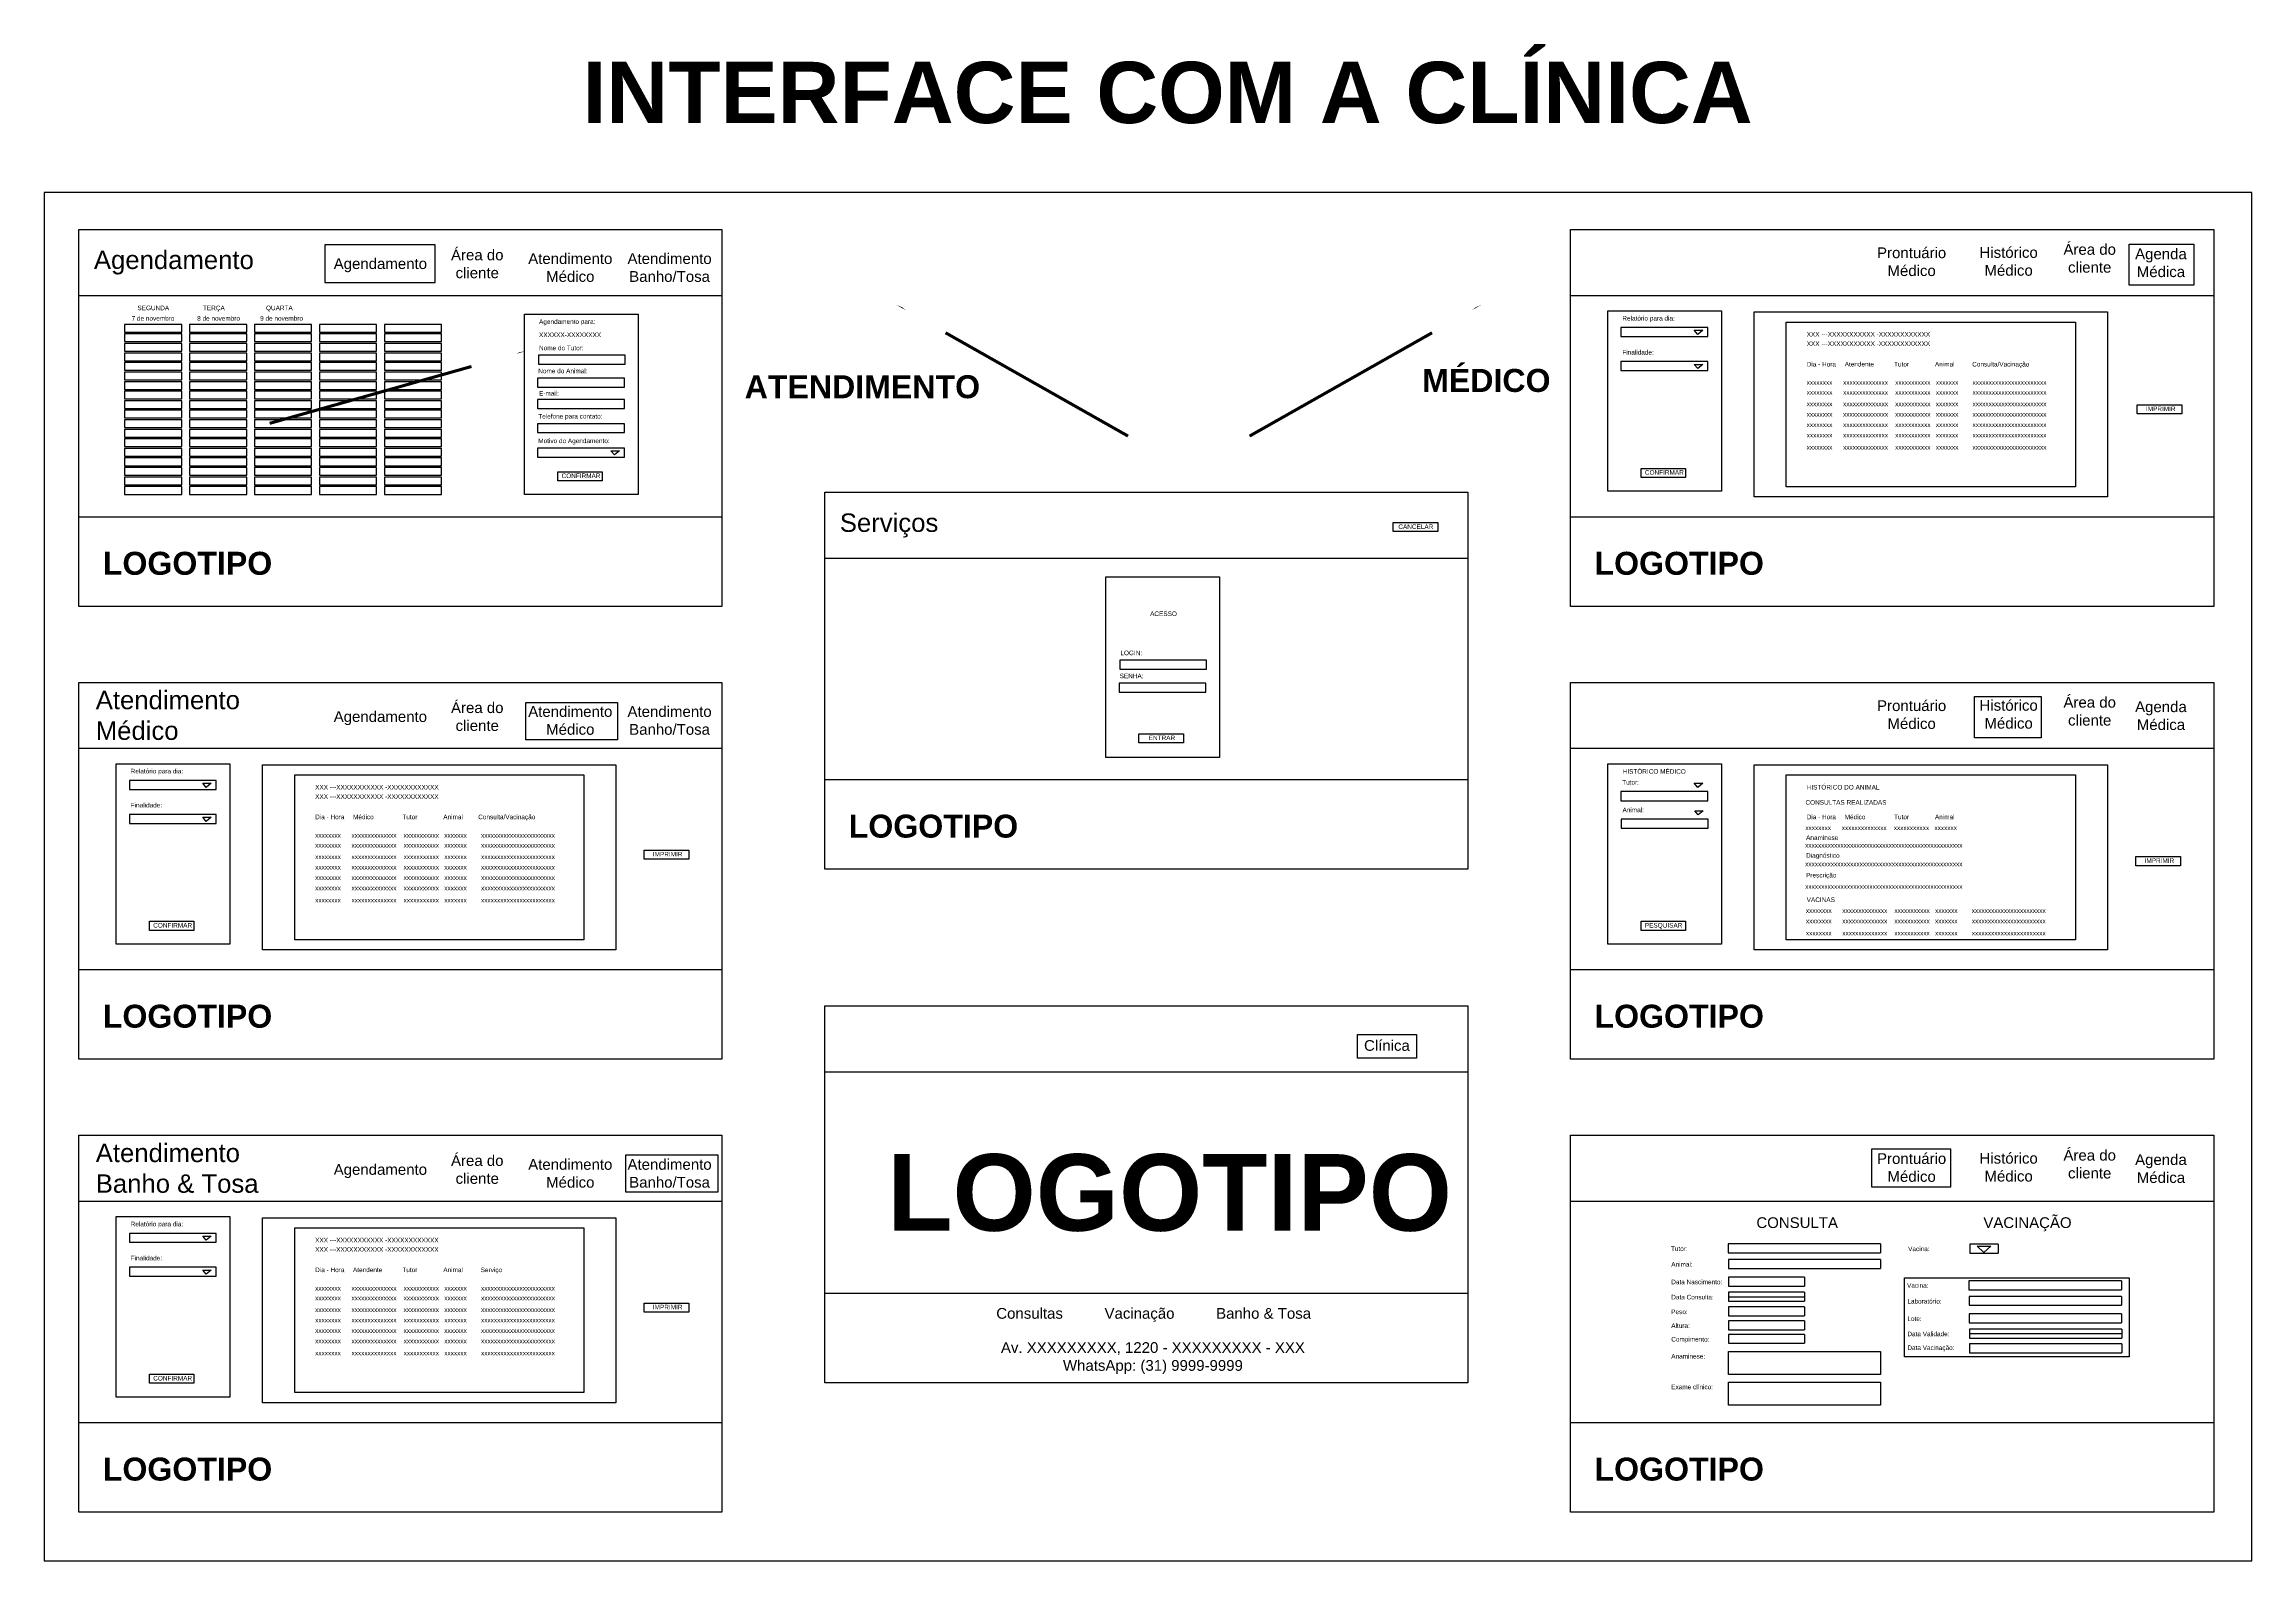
# Model space of a CAD drawing. Header units: millimetres. Extents: x -39820 to 1873, y -13749 to -604.
# Drawn here: x -12535 to 1873, y -10500 to -604 of the extents above; entities that cross this region are included whole.
import ezdxf

# ---------------------------------------------------------------- set-up
doc = ezdxf.new("R2010")
doc.units = ezdxf.units.MM
doc.styles.get("Standard").update_dxf_attribs({"font": 'arial.ttf'})

msp = doc.modelspace()

# ---------------------------------------------------------------- linework, layer by layer
for points in [[(-12535, -10500), (1873, -10500), (1873, -1571), (-12535, -1571)], [(-12308, -1814), (-8111, -1814), (-8111, -4272), (-12308, -4272)], [(-12308, -1814), (-8111, -1814), (-8111, -2246), (-12308, -2246)], [(-2573, -1814), (1624, -1814), (1624, -4272), (-2573, -4272)], [(-2573, -1814), (1624, -1814), (1624, -4272), (-2573, -4272)], [(-2573, -1814), (1624, -1814), (1624, -2246), (-2573, -2246)], [(-10703, -2159), (-9982, -2159), (-9982, -1914), (-10703, -1914)], [(1073, -1908), (1495, -1908), (1495, -2176), (1073, -2176)], [(-12010, -2482), (-11637, -2482), (-11637, -2432), (-12010, -2432)], [(-11586, -2482), (-11213, -2482), (-11213, -2432), (-11586, -2432)], [(-11162, -2482), (-10789, -2482), (-10789, -2432), (-11162, -2432)], [(-10738, -2482), (-10366, -2482), (-10366, -2432), (-10738, -2432)], [(-10314, -2482), (-9942, -2482), (-9942, -2432), (-10314, -2432)], [(-9399, -2366), (-8658, -2366), (-8658, -3543), (-9399, -3543)], [(-2329, -2344), (-1588, -2344), (-1588, -3521), (-2329, -3521)], [(-1374, -2351), (932, -2351), (932, -3558), (-1374, -3558)], [(-1165, -2417), (722, -2417), (722, -3492), (-1165, -3492)], [(-12010, -2544), (-11637, -2544), (-11637, -2494), (-12010, -2494)], [(-12010, -2607), (-11637, -2607), (-11637, -2556), (-12010, -2556)], [(-11586, -2544), (-11213, -2544), (-11213, -2494), (-11586, -2494)], [(-11586, -2607), (-11213, -2607), (-11213, -2556), (-11586, -2556)], [(-11162, -2544), (-10789, -2544), (-10789, -2494), (-11162, -2494)], [(-11162, -2607), (-10789, -2607), (-10789, -2556), (-11162, -2556)], [(-10738, -2544), (-10366, -2544), (-10366, -2494), (-10738, -2494)], [(-10738, -2607), (-10366, -2607), (-10366, -2556), (-10738, -2556)], [(-10314, -2544), (-9942, -2544), (-9942, -2494), (-10314, -2494)], [(-10314, -2607), (-9942, -2607), (-9942, -2556), (-10314, -2556)], [(-2244, -2511), (-1677, -2511), (-1677, -2453), (-2244, -2453)], [(-12010, -2669), (-11637, -2669), (-11637, -2619), (-12010, -2619)], [(-12010, -2731), (-11637, -2731), (-11637, -2681), (-12010, -2681)], [(-11586, -2669), (-11213, -2669), (-11213, -2619), (-11586, -2619)], [(-11586, -2731), (-11213, -2731), (-11213, -2681), (-11586, -2681)], [(-11162, -2669), (-10789, -2669), (-10789, -2619), (-11162, -2619)], [(-11162, -2731), (-10789, -2731), (-10789, -2681), (-11162, -2681)], [(-10738, -2669), (-10366, -2669), (-10366, -2619), (-10738, -2619)], [(-10738, -2731), (-10366, -2731), (-10366, -2681), (-10738, -2681)], [(-10314, -2669), (-9942, -2669), (-9942, -2619), (-10314, -2619)], [(-10314, -2731), (-9942, -2731), (-9942, -2681), (-10314, -2681)], [(-9308, -2692), (-8742, -2692), (-8742, -2633), (-9308, -2633)], [(-2244, -2733), (-1677, -2733), (-1677, -2675), (-2244, -2675)], [(-12010, -2794), (-11637, -2794), (-11637, -2743), (-12010, -2743)], [(-12010, -2856), (-11637, -2856), (-11637, -2806), (-12010, -2806)], [(-12010, -2918), (-11637, -2918), (-11637, -2868), (-12010, -2868)], [(-11586, -2794), (-11213, -2794), (-11213, -2743), (-11586, -2743)], [(-11586, -2856), (-11213, -2856), (-11213, -2806), (-11586, -2806)], [(-11586, -2918), (-11213, -2918), (-11213, -2868), (-11586, -2868)], [(-11162, -2794), (-10789, -2794), (-10789, -2743), (-11162, -2743)], [(-11162, -2856), (-10789, -2856), (-10789, -2806), (-11162, -2806)], [(-11162, -2918), (-10789, -2918), (-10789, -2868), (-11162, -2868)], [(-10738, -2794), (-10366, -2794), (-10366, -2743), (-10738, -2743)], [(-10738, -2856), (-10366, -2856), (-10366, -2806), (-10738, -2806)], [(-10738, -2918), (-10366, -2918), (-10366, -2868), (-10738, -2868)], [(-10314, -2794), (-9942, -2794), (-9942, -2743), (-10314, -2743)], [(-10314, -2856), (-9942, -2856), (-9942, -2806), (-10314, -2806)], [(-10314, -2918), (-9942, -2918), (-9942, -2868), (-10314, -2868)], [(-9314, -2842), (-8747, -2842), (-8747, -2783), (-9314, -2783)], [(-12010, -2981), (-11637, -2981), (-11637, -2930), (-12010, -2930)], [(-12010, -3043), (-11637, -3043), (-11637, -2993), (-12010, -2993)], [(-11586, -2981), (-11213, -2981), (-11213, -2930), (-11586, -2930)], [(-11586, -3043), (-11213, -3043), (-11213, -2993), (-11586, -2993)], [(-11162, -2981), (-10789, -2981), (-10789, -2930), (-11162, -2930)], [(-11162, -3043), (-10789, -3043), (-10789, -2993), (-11162, -2993)], [(-10738, -2981), (-10366, -2981), (-10366, -2930), (-10738, -2930)], [(-10738, -3043), (-10366, -3043), (-10366, -2993), (-10738, -2993)], [(-10314, -2981), (-9942, -2981), (-9942, -2930), (-10314, -2930)], [(-10314, -3043), (-9942, -3043), (-9942, -2993), (-10314, -2993)], [(-9314, -2980), (-8747, -2980), (-8747, -2922), (-9314, -2922)], [(1125, -2957), (1416, -2957), (1416, -3016), (1125, -3016)], [(-12010, -3105), (-11637, -3105), (-11637, -3055), (-12010, -3055)], [(-12010, -3168), (-11637, -3168), (-11637, -3117), (-12010, -3117)], [(-11586, -3105), (-11213, -3105), (-11213, -3055), (-11586, -3055)], [(-11586, -3168), (-11213, -3168), (-11213, -3117), (-11586, -3117)], [(-11162, -3105), (-10789, -3105), (-10789, -3055), (-11162, -3055)], [(-11162, -3168), (-10789, -3168), (-10789, -3117), (-11162, -3117)], [(-10738, -3105), (-10366, -3105), (-10366, -3055), (-10738, -3055)], [(-10738, -3168), (-10366, -3168), (-10366, -3117), (-10738, -3117)], [(-10314, -3105), (-9942, -3105), (-9942, -3055), (-10314, -3055)], [(-10314, -3168), (-9942, -3168), (-9942, -3117), (-10314, -3117)], [(-9314, -3138), (-8747, -3138), (-8747, -3080), (-9314, -3080)], [(-12010, -3230), (-11637, -3230), (-11637, -3180), (-12010, -3180)], [(-12010, -3292), (-11637, -3292), (-11637, -3242), (-12010, -3242)], [(-12010, -3355), (-11637, -3355), (-11637, -3304), (-12010, -3304)], [(-11586, -3230), (-11213, -3230), (-11213, -3180), (-11586, -3180)], [(-11586, -3292), (-11213, -3292), (-11213, -3242), (-11586, -3242)], [(-11586, -3355), (-11213, -3355), (-11213, -3304), (-11586, -3304)], [(-11162, -3230), (-10789, -3230), (-10789, -3180), (-11162, -3180)], [(-11162, -3292), (-10789, -3292), (-10789, -3242), (-11162, -3242)], [(-11162, -3355), (-10789, -3355), (-10789, -3304), (-11162, -3304)], [(-10738, -3230), (-10366, -3230), (-10366, -3180), (-10738, -3180)], [(-10738, -3292), (-10366, -3292), (-10366, -3242), (-10738, -3242)], [(-10738, -3355), (-10366, -3355), (-10366, -3304), (-10738, -3304)], [(-10314, -3230), (-9942, -3230), (-9942, -3180), (-10314, -3180)], [(-10314, -3292), (-9942, -3292), (-9942, -3242), (-10314, -3242)], [(-10314, -3355), (-9942, -3355), (-9942, -3304), (-10314, -3304)], [(-9314, -3298), (-8747, -3298), (-8747, -3239), (-9314, -3239)], [(-12010, -3417), (-11637, -3417), (-11637, -3367), (-12010, -3367)], [(-12010, -3480), (-11637, -3480), (-11637, -3429), (-12010, -3429)], [(-11586, -3417), (-11213, -3417), (-11213, -3367), (-11586, -3367)], [(-11586, -3480), (-11213, -3480), (-11213, -3429), (-11586, -3429)], [(-11162, -3417), (-10789, -3417), (-10789, -3367), (-11162, -3367)], [(-11162, -3480), (-10789, -3480), (-10789, -3429), (-11162, -3429)], [(-10738, -3417), (-10366, -3417), (-10366, -3367), (-10738, -3367)], [(-10738, -3480), (-10366, -3480), (-10366, -3429), (-10738, -3429)], [(-10314, -3417), (-9942, -3417), (-9942, -3367), (-10314, -3367)], [(-10314, -3480), (-9942, -3480), (-9942, -3429), (-10314, -3429)], [(-9183, -3394), (-8892, -3394), (-8892, -3453), (-9183, -3453)], [(-2113, -3372), (-1822, -3372), (-1822, -3431), (-2113, -3431)], [(-12010, -3542), (-11637, -3542), (-11637, -3491), (-12010, -3491)], [(-11586, -3542), (-11213, -3542), (-11213, -3491), (-11586, -3491)], [(-11162, -3542), (-10789, -3542), (-10789, -3491), (-11162, -3491)], [(-10738, -3542), (-10366, -3542), (-10366, -3491), (-10738, -3491)], [(-10314, -3542), (-9942, -3542), (-9942, -3491), (-10314, -3491)], [(-7440, -3528), (-3244, -3528), (-3244, -5987), (-7440, -5987)], [(-7440, -3528), (-3244, -3528), (-3244, -3960), (-7440, -3960)], [(-12308, -3687), (-8111, -3687), (-8111, -4272), (-12308, -4272)], [(-3731, -3725), (-3440, -3725), (-3440, -3784), (-3731, -3784)], [(-2573, -3687), (1624, -3687), (1624, -4272), (-2573, -4272)], [(-5605, -4080), (-4864, -4080), (-4864, -5258), (-5605, -5258)], [(-5515, -4682), (-4948, -4682), (-4948, -4623), (-5515, -4623)], [(-12308, -4768), (-8111, -4768), (-8111, -7227), (-12308, -7227)], [(-12308, -4768), (-8111, -4768), (-8111, -7227), (-12308, -7227)], [(-12308, -4768), (-8111, -4768), (-8111, -5200), (-12308, -5200)], [(-5520, -4832), (-4953, -4832), (-4953, -4773), (-5520, -4773)], [(-2573, -4768), (1624, -4768), (1624, -7227), (-2573, -7227)], [(-2573, -4768), (1624, -4768), (1624, -7227), (-2573, -7227)], [(-2573, -4768), (1624, -4768), (1624, -5200), (-2573, -5200)], [(64, -4861), (498, -4861), (498, -5129), (64, -5129)], [(-9392, -4900), (-8792, -4900), (-8792, -5143), (-9392, -5143)], [(-5390, -5104), (-5099, -5104), (-5099, -5163), (-5390, -5163)], [(-12064, -5299), (-11323, -5299), (-11323, -6476), (-12064, -6476)], [(-11109, -5306), (-8803, -5306), (-8803, -6513), (-11109, -6513)], [(-2329, -5299), (-1588, -5299), (-1588, -6476), (-2329, -6476)], [(-1374, -5306), (932, -5306), (932, -6513), (-1374, -6513)], [(-11978, -5466), (-11412, -5466), (-11412, -5408), (-11978, -5408)], [(-10899, -5372), (-9013, -5372), (-9013, -6447), (-10899, -6447)], [(-7440, -5402), (-3244, -5402), (-3244, -5987), (-7440, -5987)], [(-1165, -5372), (722, -5372), (722, -6447), (-1165, -6447)], [(-2245, -5540), (-1678, -5540), (-1678, -5481), (-2245, -5481)], [(-11978, -5688), (-11412, -5688), (-11412, -5630), (-11978, -5630)], [(-2242, -5719), (-1676, -5719), (-1676, -5661), (-2242, -5661)], [(-8619, -5863), (-8328, -5863), (-8328, -5922), (-8619, -5922)], [(1116, -5905), (1407, -5905), (1407, -5964), (1116, -5964)], [(-11848, -6327), (-11557, -6327), (-11557, -6386), (-11848, -6386)], [(-2113, -6327), (-1822, -6327), (-1822, -6386), (-2113, -6386)], [(-12308, -6642), (-8111, -6642), (-8111, -7227), (-12308, -7227)], [(-2573, -6642), (1624, -6642), (1624, -7227), (-2573, -7227)], [(-7440, -6879), (-3244, -6879), (-3244, -9338), (-7440, -9338)], [(-7440, -6879), (-3244, -6879), (-3244, -7311), (-7440, -7311)], [(-3963, -7065), (-3579, -7065), (-3579, -7219), (-3963, -7219)], [(-12308, -7723), (-8111, -7723), (-8111, -10182), (-12308, -10182)], [(-12308, -7723), (-8111, -7723), (-8111, -10182), (-12308, -10182)], [(-12308, -7723), (-8111, -7723), (-8111, -8155), (-12308, -8155)], [(-2573, -7723), (1624, -7723), (1624, -10182), (-2573, -10182)], [(-2573, -7723), (1624, -7723), (1624, -10182), (-2573, -10182)], [(-2573, -7723), (1624, -7723), (1624, -8155), (-2573, -8155)], [(-8738, -7851), (-8138, -7851), (-8138, -8095), (-8738, -8095)], [(-607, -7811), (-93, -7811), (-93, -8061), (-607, -8061)], [(-12064, -8254), (-11323, -8254), (-11323, -9431), (-12064, -9431)], [(-11109, -8261), (-8803, -8261), (-8803, -9468), (-11109, -9468)], [(-10899, -8327), (-9013, -8327), (-9013, -9402), (-10899, -9402)], [(-11978, -8421), (-11412, -8421), (-11412, -8363), (-11978, -8363)], [(-11978, -8643), (-11412, -8643), (-11412, -8584), (-11978, -8584)], [(-7440, -8753), (-3244, -8753), (-3244, -9338), (-7440, -9338)], [(-393, -8653), (1073, -8653), (1073, -9169), (-393, -9169)], [(-8619, -8818), (-8328, -8818), (-8328, -8877), (-8619, -8877)], [(-1543, -9133), (-550, -9133), (-550, -9284), (-1543, -9284)], [(-11848, -9282), (-11557, -9282), (-11557, -9341), (-11848, -9341)], [(-1543, -9334), (-550, -9334), (-550, -9485), (-1543, -9485)], [(-12308, -9597), (-8111, -9597), (-8111, -10182), (-12308, -10182)], [(-2573, -9597), (1624, -9597), (1624, -10182), (-2573, -10182)]]:
    msp.add_lwpolyline(points, close=True)
for points in [[(-5461, -3161, 0, 0, 0), (-6652, -2487, 100, 0, 0), (-6936, -2320, 0, 0, 0)], [(-4668, -3161, 0, 0, 0), (-3477, -2487, 100, 0, 0), (-3192, -2320, 0, 0, 0)], [(-11063, -3078, 0, 0, 0), (-9746, -2707, 100, 0, 0), (-9430, -2613, 0, 0, 0)]]:
    msp.add_lwpolyline(points, format="xyseb")
at = {"const_width": 20}
for points in [[(-5461, -3161), (-6652, -2487)], [(-4668, -3161), (-3477, -2487)], [(-11063, -3078), (-9746, -2707)]]:
    msp.add_lwpolyline(points, dxfattribs=at)
for points in [[(-1766, -2471), (-1710, -2471), (-1742, -2498), (-1766, -2471)], [(-1766, -2693), (-1710, -2693), (-1742, -2720), (-1766, -2693)], [(-8836, -3257), (-8780, -3257), (-8812, -3284), (-8836, -3257)], [(-11500, -5426), (-11445, -5426), (-11477, -5453), (-11500, -5426)], [(-1766, -5426), (-1710, -5426), (-1742, -5453), (-1766, -5426)], [(-1763, -5606), (-1708, -5606), (-1740, -5633), (-1763, -5606)], [(-11500, -5648), (-11445, -5648), (-11477, -5675), (-11500, -5648)], [(-11500, -8381), (-11445, -8381), (-11477, -8408), (-11500, -8381)], [(-550, -8432), (-1545, -8432), (-1545, -8491), (-550, -8491)], [(-550, -8432), (-550, -8491)], [(218, -8434), (33, -8434), (33, -8492), (218, -8492)], [(81, -8446), (169, -8446), (123, -8487), (81, -8446)], [(218, -8434), (218, -8492)], [(-11500, -8603), (-11445, -8603), (-11477, -8630), (-11500, -8603)], [(-550, -8534), (-1543, -8534), (-1543, -8592), (-550, -8592)], [(-550, -8534), (-550, -8592)], [(-1047, -8648), (-1543, -8648), (-1543, -8707), (-1047, -8707)], [(-1047, -8747), (-1543, -8747), (-1543, -8805), (-1047, -8805)], [(-1543, -8776), (-1047, -8776)], [(-1047, -8648), (-1047, -8707)], [(-1047, -8747), (-1047, -8805)], [(1022, -8673), (27, -8673), (27, -8731), (1022, -8731)], [(1022, -8774), (29, -8774), (29, -8832), (1022, -8832)], [(1022, -8673), (1022, -8731)], [(1022, -8774), (1022, -8832)], [(-1047, -8843), (-1543, -8843), (-1543, -8902), (-1047, -8902)], [(-1047, -8843), (-1047, -8902)], [(1022, -8889), (29, -8889), (29, -8947), (1022, -8947)], [(1022, -8889), (1022, -8947)], [(-1047, -8933), (-1543, -8933), (-1543, -8992), (-1047, -8992)], [(-1047, -9022), (-1543, -9022), (-1543, -9080), (-1047, -9080)], [(-1047, -8933), (-1047, -8992)], [(-1047, -9022), (-1047, -9080)], [(1024, -8987), (31, -8987), (31, -9046), (1024, -9046)], [(31, -9016), (1024, -9016)], [(1024, -8987), (1024, -9046)], [(-550, -9133), (-550, -9191)], [(1024, -9083), (31, -9083), (31, -9142), (1024, -9142)], [(1024, -9083), (1024, -9142)], [(-550, -9334), (-550, -9392)], [(-550, -9334), (-550, -9392)]]:
    msp.add_lwpolyline(points)

# ---------------------------------------------------------------- texts
at = {"attachment_point": 1}
for s, width, insert, char_height in [('\\pxqc;{\\fArial|b1|i0|c0|p34;INTERFACE COM A CLÍNICA}', 8354.78, (-9380, -719), 400), ('Agendamento', 17.76, (-12210, -1951), 120), ('Agendamento', 17.76, (-10645, -2001), 70), ('\\pxqc;Área do cliente', 563.64, (-9990, -1944), 70), ('\\pxqc;Atendimento Médico', 17.76, (-9110, -1968), 70), ('\\pxqc;Atendimento Banho/Tosa', 17.76, (-8462, -1968), 70), ('\\pxqc;Prontuário Médico', 563.64, (-629, -1930), 70), ('\\pxqc;Histórico Médico', 563.64, (4, -1928), 70), ('\\pxqc;Área do cliente', 563.64, (533, -1908), 70), ('\\pxqc;Agenda Médica', 17.76, (1271, -1937), 70), ('7 de novembro', 307.22, (-11964, -2378), 30), ('SEGUNDA', 232.21, (-11926, -2310), 30), ('8 de novembro', 307.22, (-11536, -2378), 30), ('TERÇA', 232.21, (-11498, -2310), 30), ('9 de novembro', 307.22, (-11125, -2378), 30), ('QUARTA', 232.21, (-11087, -2310), 30), ('Agendamento para:', 587.27, (-9305, -2399), 30), ('Relatório para dia:', 587.27, (-2235, -2377), 30), ('XXXXXX-XXXXXXXX', 587.27, (-9305, -2485), 30), ('Nome do Tutor:', 587.27, (-9305, -2571), 30), ('XXX ---XXXXXXXXXXX -XXXXXXXXXXXX                   ', 1097.75, (-1032, -2482), 30), ('XXX ---XXXXXXXXXXX -XXXXXXXXXXXX                   ', 1097.75, (-1032, -2543), 30), ('Nome do Animal:', 587.27, (-9310, -2721), 30), ('{\\fArial|b1|i0|c0|p34;MÉDICO}', 1004.02, (-3542, -2723), 150), ('Finalidade:', 587.27, (-2235, -2599), 30), ('Dia - Hora                   ', 309.14, (-1032, -2677), 30), ('Atendente                  ', 309.14, (-784, -2677), 30), ('Tutor', 309.14, (-462, -2677), 30), ('Animal               ', 309.14, (-195, -2677), 30), ('Consulta/Vacinação            ', 309.14, (48, -2677), 30), ('E-mail:', 587.27, (-9305, -2867), 30), ('{\\fArial|b1|i0|c0|p34;ATENDIMENTO}', 1637.25, (-7963, -2764), 150), ('xxxxxxxx      xxxxxxxxxxxxxx    xxxxxxxxxxx   xxxxxxx        xxxxxxxxxxxxxxxxxxxxxxx               ', 1673.25, (-1032, -2796), 30), ('xxxxxxxx      xxxxxxxxxxxxxx    xxxxxxxxxxx   xxxxxxx        xxxxxxxxxxxxxxxxxxxxxxx               ', 1673.25, (-1032, -2861), 30), ('Telefone para contato:', 587.27, (-9310, -3017), 30), ('xxxxxxxx      xxxxxxxxxxxxxx    xxxxxxxxxxx   xxxxxxx        xxxxxxxxxxxxxxxxxxxxxxx               ', 1673.25, (-1032, -2936), 30), ('xxxxxxxx      xxxxxxxxxxxxxx    xxxxxxxxxxx   xxxxxxx        xxxxxxxxxxxxxxxxxxxxxxx               ', 1673.25, (-1032, -3004), 30), ('IMPRIMIR', 295.45, (1182, -2968), 30), ('xxxxxxxx      xxxxxxxxxxxxxx    xxxxxxxxxxx   xxxxxxx        xxxxxxxxxxxxxxxxxxxxxxx               ', 1673.25, (-1032, -3072), 30), ('xxxxxxxx      xxxxxxxxxxxxxx    xxxxxxxxxxx   xxxxxxx        xxxxxxxxxxxxxxxxxxxxxxx               ', 1673.25, (-1032, -3140), 30), ('Motivo do Agendamento:', 587.27, (-9310, -3177), 30), ('xxxxxxxx      xxxxxxxxxxxxxx    xxxxxxxxxxx   xxxxxxx        xxxxxxxxxxxxxxxxxxxxxxx               ', 1673.25, (-1032, -3219), 30), ('CONFIRMAR', 295.45, (-9158, -3405), 30), ('CONFIRMAR', 295.45, (-2088, -3383), 30), ('Serviços', 1220.68, (-7342, -3666), 120), ('CANCELAR', 295.45, (-3697, -3737), 30), ('{\\fArial|b1|i0|c0|p34;LOGOTIPO}', 1637.25, (-12152, -3916), 150), ('{\\fArial|b1|i0|c0|p34;LOGOTIPO}', 1637.25, (-2417, -3916), 150), ('ACESSO', 191.76, (-5317, -4305), 30), ('LOGIN:', 587.27, (-5511, -4561), 30), ('SENHA:', 587.27, (-5516, -4711), 30), ('Atendimento Médico', 1004.78, (-12198, -4823), 120), ('\\pxqc;Área do cliente', 563.64, (-9990, -4898), 70), ('\\pxqc;Prontuário Médico', 563.64, (-629, -4885), 70), ('\\pxqc;Histórico Médico', 563.64, (4, -4883), 70), ('\\pxqc;Área do cliente', 563.64, (533, -4863), 70), ('\\pxqc;Agenda Médica', 17.76, (1271, -4892), 70), ('Agendamento', 17.76, (-10645, -4956), 70), ('\\pxqc;Atendimento Médico', 17.76, (-9110, -4923), 70), ('\\pxqc;Atendimento Banho/Tosa', 17.76, (-8462, -4923), 70), ('ENTRAR', 188.01, (-5326, -5115), 30), ('Relatório para dia:', 587.27, (-11970, -5332), 30), ('HISTÓRICO MÉDICO', 587.27, (-2233, -5334), 30), ('XXX ---XXXXXXXXXXX -XXXXXXXXXXXX                   ', 1097.75, (-10766, -5437), 30), ('Tutor:', 587.27, (-2236, -5405), 30), ('HISTÓRICO DO ANIMAL                ', 1097.75, (-1032, -5437), 30), ('Finalidade:', 587.27, (-11970, -5554), 30), ('XXX ---XXXXXXXXXXX -XXXXXXXXXXXX                   ', 1097.75, (-10766, -5498), 30), ('Animal:', 587.27, (-2234, -5585), 30), ('CONSULTAS REALIZADAS                ', 1097.75, (-1040, -5536), 30), ('xxxxxxxx      xxxxxxxxxxxxxx    xxxxxxxxxxx   xxxxxxx        xxxxxxxxxxxxxxxxxxxxxxx               ', 1673.25, (-10766, -5751), 30), ('Dia - Hora                   ', 309.14, (-10766, -5631), 30), ('Médico                   ', 309.14, (-10519, -5631), 30), ('Tutor', 309.14, (-10197, -5631), 30), ('Animal               ', 309.14, (-9930, -5631), 30), ('Consulta/Vacinação              ', 309.14, (-9702, -5631), 30), ('{\\fArial|b1|i0|c0|p34;LOGOTIPO}', 1637.25, (-7284, -5631), 150), ('xxxxxxxx      xxxxxxxxxxxxxx    xxxxxxxxxxx   xxxxxxx                 ', 1673.25, (-1041, -5702), 30), ('Dia - Hora                   ', 309.14, (-1032, -5631), 30), ('Médico                   ', 309.14, (-784, -5631), 30), ('Tutor', 309.14, (-462, -5631), 30), ('Animal               ', 309.14, (-195, -5631), 30), ('xxxxxxxx      xxxxxxxxxxxxxx    xxxxxxxxxxx   xxxxxxx        xxxxxxxxxxxxxxxxxxxxxxx               ', 1673.25, (-10766, -5816), 30), ('xxxxxxxx      xxxxxxxxxxxxxx    xxxxxxxxxxx   xxxxxxx        xxxxxxxxxxxxxxxxxxxxxxx               ', 1673.25, (-10766, -5891), 30), ('IMPRIMIR', 295.45, (-8562, -5874), 30), ('xxxxxxxxxxxxxxxxxxxxxxxxxxxxxxxxxxxxxxxxxxxxxxxxx            ', 1673.25, (-1042, -5816), 30), ('Anaminese                   ', 309.14, (-1036, -5766), 30), ('Diagnóstico                   ', 309.14, (-1036, -5882), 30), ('xxxxxxxx      xxxxxxxxxxxxxx    xxxxxxxxxxx   xxxxxxx        xxxxxxxxxxxxxxxxxxxxxxx               ', 1673.25, (-10766, -5959), 30), ('xxxxxxxx      xxxxxxxxxxxxxx    xxxxxxxxxxx   xxxxxxx        xxxxxxxxxxxxxxxxxxxxxxx               ', 1673.25, (-10766, -6027), 30), ('xxxxxxxxxxxxxxxxxxxxxxxxxxxxxxxxxxxxxxxxxxxxxxxxx            ', 1673.25, (-1042, -5938), 30), ('Prescrição                  ', 309.14, (-1036, -6011), 30), ('IMPRIMIR', 295.45, (1173, -5916), 30), ('xxxxxxxx      xxxxxxxxxxxxxx    xxxxxxxxxxx   xxxxxxx        xxxxxxxxxxxxxxxxxxxxxxx               ', 1673.25, (-10766, -6095), 30), ('xxxxxxxx      xxxxxxxxxxxxxx    xxxxxxxxxxx   xxxxxxx        xxxxxxxxxxxxxxxxxxxxxxx               ', 1673.25, (-10766, -6174), 30), ('xxxxxxxxxxxxxxxxxxxxxxxxxxxxxxxxxxxxxxxxxxxxxxxxx            ', 1673.25, (-1042, -6085), 30), ('VACINAS                ', 1097.75, (-1032, -6171), 30), ('CONFIRMAR', 295.45, (-11823, -6338), 30), ('PESQUISAR', 295.45, (-2088, -6338), 30), ('xxxxxxxx      xxxxxxxxxxxxxx    xxxxxxxxxxx   xxxxxxx        xxxxxxxxxxxxxxxxxxxxxxx               ', 1673.25, (-1037, -6242), 30), ('xxxxxxxx      xxxxxxxxxxxxxx    xxxxxxxxxxx   xxxxxxx        xxxxxxxxxxxxxxxxxxxxxxx               ', 1673.25, (-1037, -6310), 30), ('xxxxxxxx      xxxxxxxxxxxxxx    xxxxxxxxxxx   xxxxxxx        xxxxxxxxxxxxxxxxxxxxxxx               ', 1673.25, (-1037, -6389), 30), ('{\\fArial|b1|i0|c0|p34;LOGOTIPO}', 1637.25, (-12152, -6871), 150), ('{\\fArial|b1|i0|c0|p34;LOGOTIPO}', 1637.25, (-2417, -6871), 150), ('Clínica', 17.76, (-3921, -7102), 70), ('Atendimento Banho & Tosa', 1079.31, (-12198, -7778), 120), ('Agendamento', 17.76, (-10645, -7911), 70), ('\\pxqc;Área do cliente', 563.64, (-9990, -7853), 70), ('\\pxqc;Atendimento Médico', 17.76, (-9110, -7878), 70), ('\\pxqc;Atendimento Banho/Tosa', 17.76, (-8462, -7878), 70), ('{\\fArial|b1|i0|c0|p34;LOGOTIPO}', 1637.25, (-7033, -7846), 500), ('\\pxqc;Prontuário Médico', 563.64, (-629, -7840), 70), ('\\pxqc;Histórico Médico', 563.64, (4, -7838), 70), ('\\pxqc;Área do cliente', 563.64, (533, -7818), 70), ('\\pxqc;Agenda Médica', 17.76, (1271, -7847), 70), ('Relatório para dia:', 587.27, (-11970, -8287), 30), ('\\pxqc;CONSULTA', 563.64, (-1376, -8258), 70), ('\\pxqc;VACINAÇÃO', 563.64, (127, -8258), 70), ('XXX ---XXXXXXXXXXX -XXXXXXXXXXXX                   ', 1097.75, (-10766, -8392), 30), ('XXX ---XXXXXXXXXXX -XXXXXXXXXXXX                   ', 1097.75, (-10766, -8453), 30), ('Tutor:', 587.27, (-1918, -8448), 30), ('Vacina:', 587.27, (-370, -8449), 30), ('Finalidade:', 587.27, (-11970, -8509), 30), ('Dia - Hora                   ', 309.14, (-10766, -8586), 30), ('Atendente                  ', 309.14, (-10519, -8586), 30), ('Tutor', 309.14, (-10197, -8586), 30), ('Animal               ', 309.14, (-9930, -8586), 30), ('Serviço              ', 309.14, (-9686, -8586), 30), ('Animal:', 587.27, (-1916, -8550), 30), ('xxxxxxxx      xxxxxxxxxxxxxx    xxxxxxxxxxx   xxxxxxx        xxxxxxxxxxxxxxxxxxxxxxx               ', 1673.25, (-10766, -8706), 30), ('xxxxxxxx      xxxxxxxxxxxxxx    xxxxxxxxxxx   xxxxxxx        xxxxxxxxxxxxxxxxxxxxxxx               ', 1673.25, (-10766, -8770), 30), ('Data Nascimento:', 587.27, (-1916, -8665), 30), ('Data Consulta:', 587.27, (-1916, -8764), 30), ('Vacina:', 587.27, (-377, -8688), 30), ('Laboratório:', 587.27, (-375, -8791), 30), ('xxxxxxxx      xxxxxxxxxxxxxx    xxxxxxxxxxx   xxxxxxx        xxxxxxxxxxxxxxxxxxxxxxx               ', 1673.25, (-10766, -8846), 30), ('xxxxxxxx      xxxxxxxxxxxxxx    xxxxxxxxxxx   xxxxxxx        xxxxxxxxxxxxxxxxxxxxxxx               ', 1673.25, (-10766, -8914), 30), ('IMPRIMIR', 295.45, (-8562, -8829), 30), ('Consultas          Vacinação          Banho & Tosa', 2130.42, (-6321, -8850), 70), ('Peso:', 587.27, (-1916, -8860), 30), ('Lote:', 587.27, (-375, -8905), 30), ('xxxxxxxx      xxxxxxxxxxxxxx    xxxxxxxxxxx   xxxxxxx        xxxxxxxxxxxxxxxxxxxxxxx               ', 1673.25, (-10766, -8982), 30), ('xxxxxxxx      xxxxxxxxxxxxxx    xxxxxxxxxxx   xxxxxxx        xxxxxxxxxxxxxxxxxxxxxxx               ', 1673.25, (-10766, -9050), 30), ('\\pxqc;Av. XXXXXXXXX, 1220 - XXXXXXXXX - XXX \\PWhatsApp: (31) 9999-9999', 2554.57, (-6576, -9073), 70), ('Altura:', 587.27, (-1916, -8950), 30), ('Compimento:', 587.27, (-1916, -9039), 30), ('Data Validade:', 587.27, (-375, -9004), 30), ('xxxxxxxx      xxxxxxxxxxxxxx    xxxxxxxxxxx   xxxxxxx        xxxxxxxxxxxxxxxxxxxxxxx               ', 1673.25, (-10766, -9129), 30), ('Anaminese:', 587.27, (-1916, -9150), 30), ('Data Vacinação:', 587.27, (-375, -9094), 30), ('CONFIRMAR', 295.45, (-11823, -9293), 30), ('Exame clínico:', 587.27, (-1916, -9350), 30), ('{\\fArial|b1|i0|c0|p34;LOGOTIPO}', 1637.25, (-12152, -9826), 150), ('{\\fArial|b1|i0|c0|p34;LOGOTIPO}', 1637.25, (-2417, -9826), 150)]:
    msp.add_mtext_dynamic_manual_height_columns(s, width=width, gutter_width=12.5, heights=[0], dxfattribs=dict(at, insert=insert, char_height=char_height))

doc.saveas('drawing.dxf')
